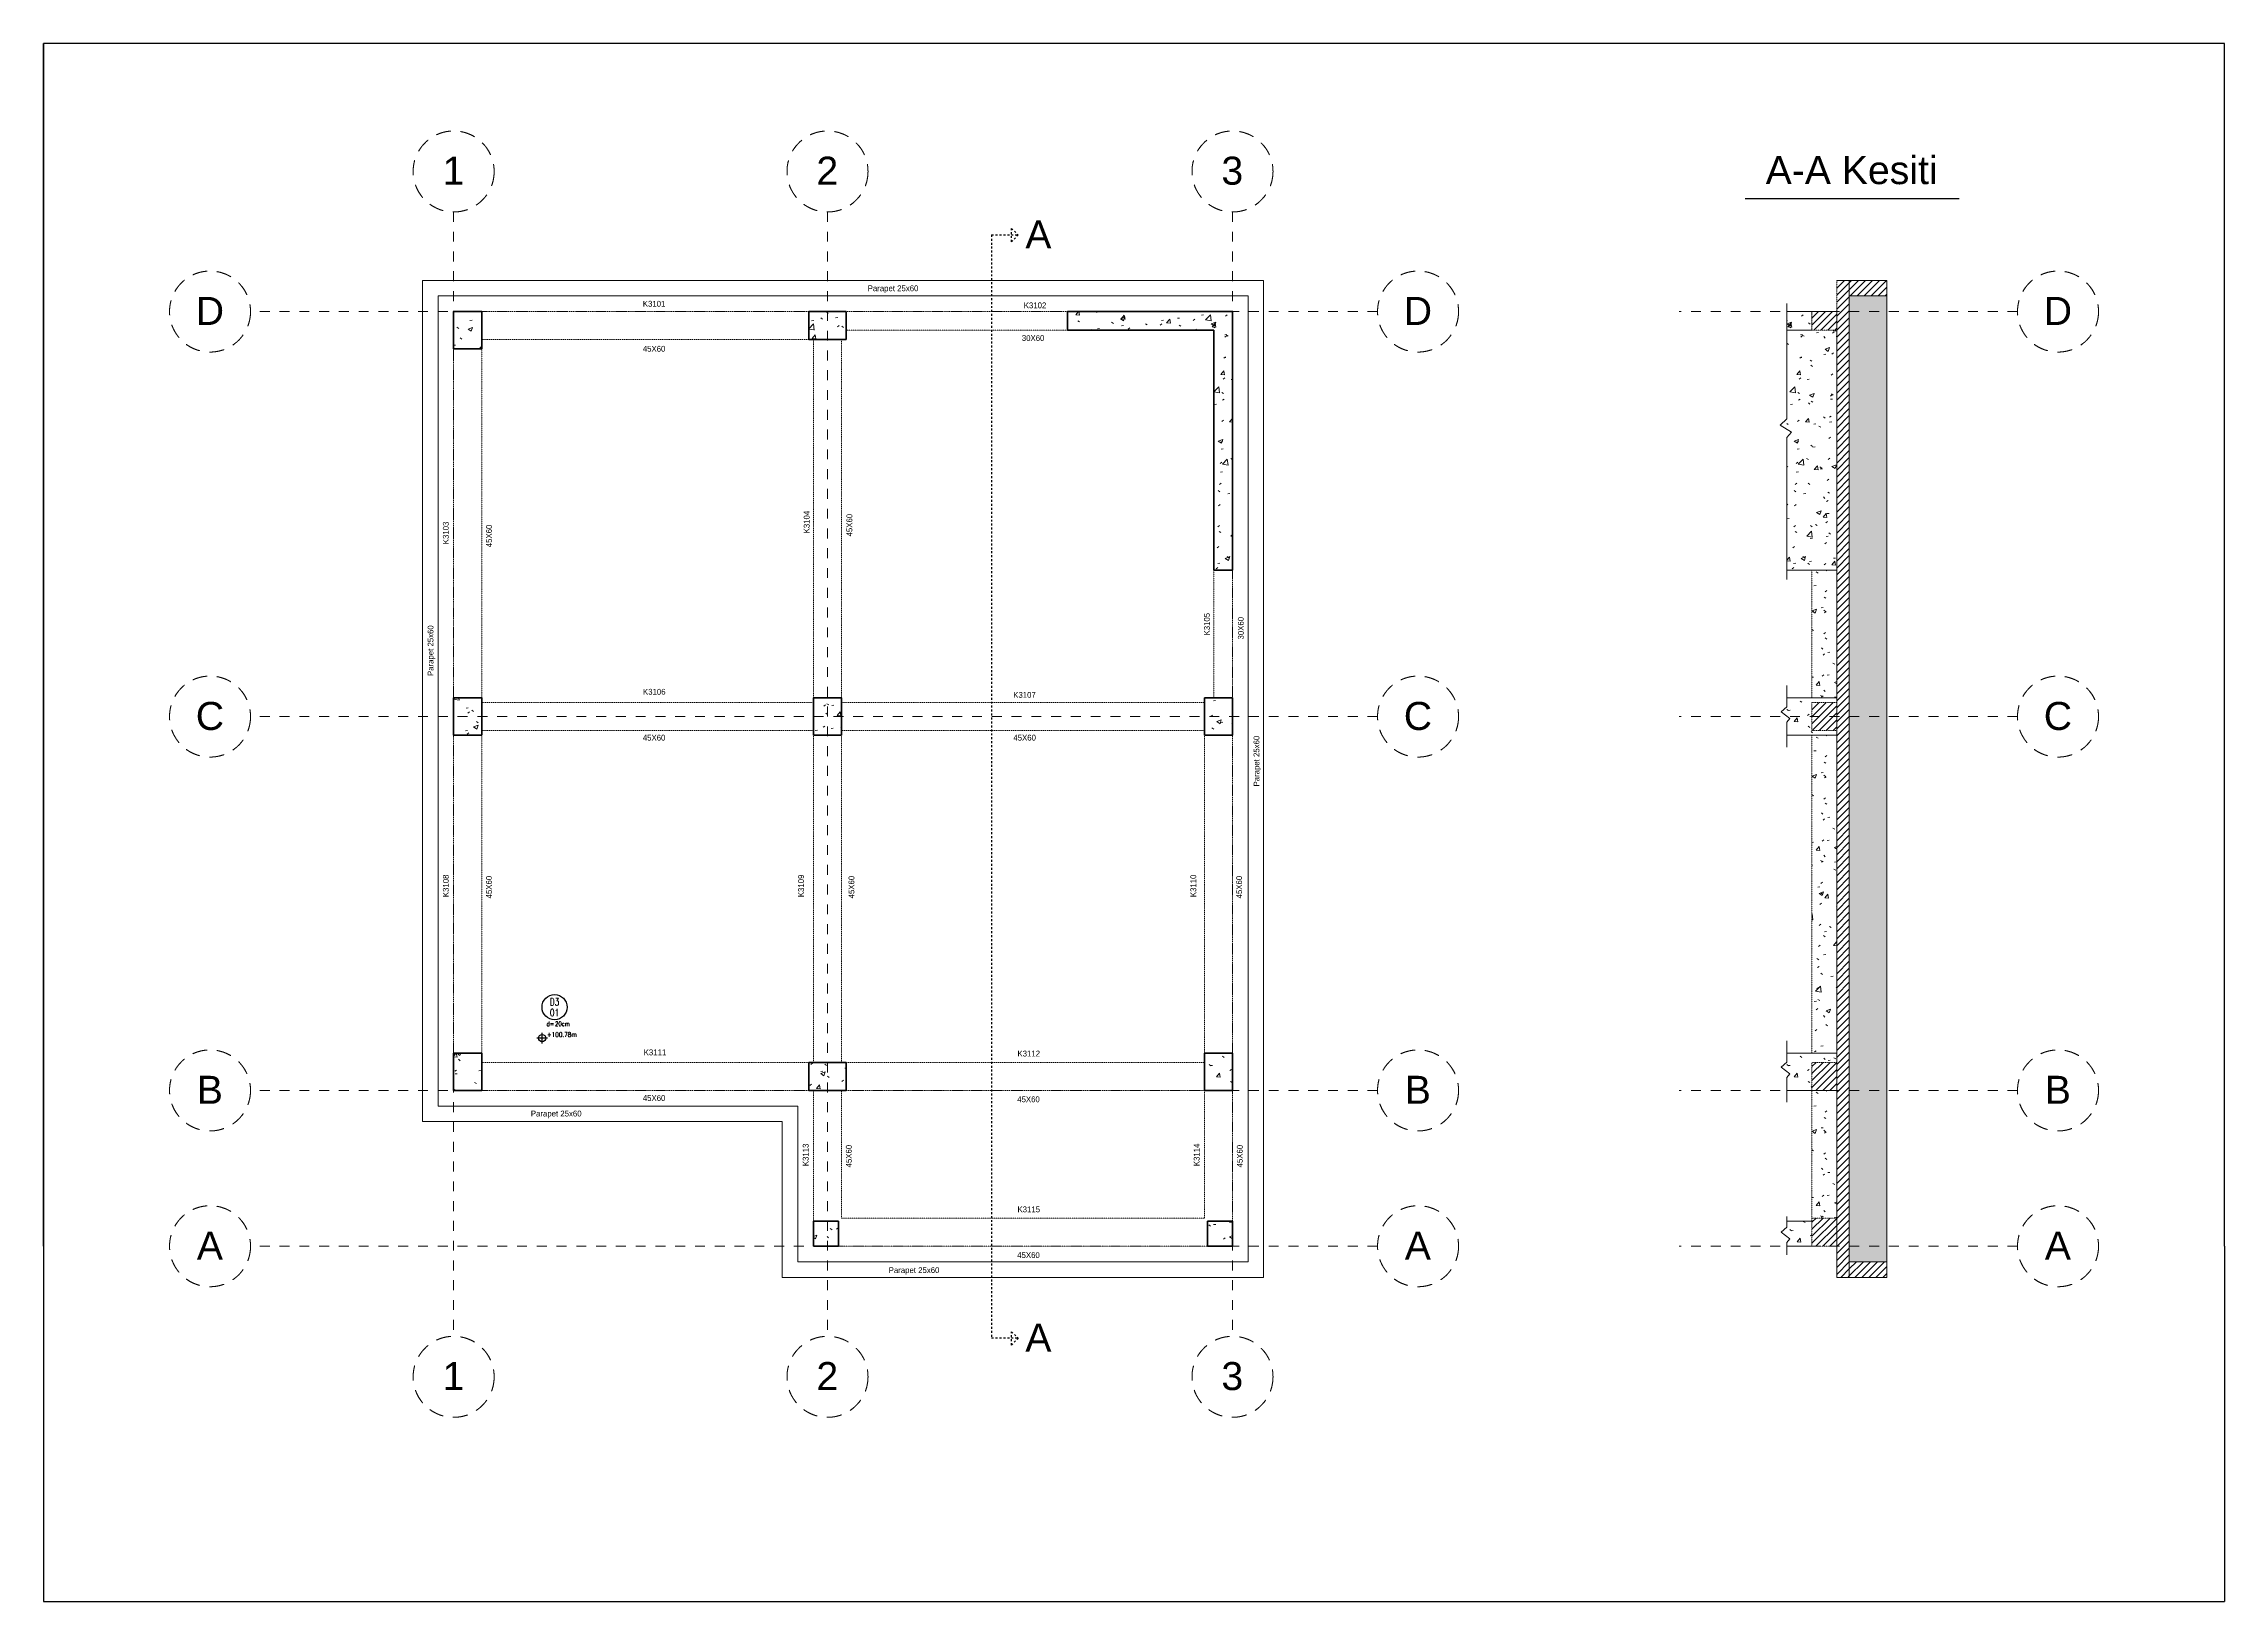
# Model space of a CAD drawing. Header units: millimetres. Extents: x -100143 to 4857, y -11822 to 13178.
# Drawn here: x -30143 to 4857, y -11822 to 13178 of the extents above; entities that cross this region are included whole.
import ezdxf
from ezdxf.enums import TextEntityAlignment as Align

# ---------------------------------------------------------------- set-up
doc = ezdxf.new("R2010")
doc.units = ezdxf.units.MM
doc.linetypes.add('Dash', pattern=[6.35, 3.175, -3.175])
doc.linetypes.add('Overhead', pattern=[3.96875, 2.38125, -1.5875])
for name, color, linetype, lineweight in [('A-FLOR', 30, 'Continuous', 9), ('A-FLOR-PATT', 8, 'Continuous', 9), ('A-WALL', 113, 'Continuous', 18), ('A-WALL-PATT', 111, 'Continuous', 35), ('S-BEAM-HDLN', 1, 'Dash', 9), ('S-COLS', 52, 'Continuous', 9), ('S-ER-DOSEME-NO', 3, 'Continuous', 30), ('S-ER-KOT-ISARETI-PLAN', 3, 'Continuous', 30), ('S-GRID', 1, 'Overhead', 9), ('S-GRID-IDEN', 1, 'Overhead', 0)]:
    doc.layers.add(name, color=color, linetype=linetype, lineweight=lineweight)
doc.styles.add('Arial', font='arial.ttf', dxfattribs={"height": 450})
doc.styles.add('S-ER-DOSEME-KALINLIGI', font='simplxtw-erd.shx', dxfattribs={"width": 0.75})
doc.styles.add('S-ER-DOSEME-NO', font='simplxtw-erd.shx', dxfattribs={"width": 0.75})
doc.styles.add('S-ER-DOSEME-TIPI', font='simplxtw-erd.shx', dxfattribs={"width": 0.75})
doc.styles.add('S-ER-KOT-ISARETI-PLAN', font='simplxtw-erd.shx', dxfattribs={"width": 0.75})
pattern_1 = [(50, (-8382.95, 99.7), (728.737, -63.756), [76.2, -838.2]), (355, (-8382.95, 99.7), (-140.972, 764.228), [60.96, -670.56]), (100.451, (-8322.2, 94.4), (587.77, 700.467), [64.76, -712.36]), (46.184, (-8382.95, 302.9), (1084.316, -168.17), [114.3, -1257.3]), (96.636, (-8292.6, 288.9), (949.61, 989.71), [97.14, -1068.54]), (351.184, (-8383, 302.9), (949.62, 989.7), [91.44, -1005.84]), (21, (-8281.35, 252.1), (606.458, -409.06), [76.2, -838.2]), (326, (-8281.35, 252.1), (247.208, 736.753), [60.96, -670.56]), (71.451, (-8230.8, 218), (853.668, 327.685), [64.76, -712.36]), (37.5, (-8382.95, 99.7), (12.3547, 338.22), [33.528, -628.904, 33.528, -647.192, -673.1]), (37.5, (-8382.95, 99.7), (12.3547, 338.22), [-1343.152, 33.528, -639.572]), (7.5, (-8382.95, 99.7), (267.279, 400.722), [33.528, -354.584, 33.528, -613.664, -256.54]), (7.5, (-8382.95, 99.7), (267.279, 400.722), [-1035.304, 33.528, -223.012]), (327.5, (-8609.52, 99.7), (542.3633, -22.9153), [33.528, -220.472, 33.528, -758.952, -1051.56]), (327.5, (-8609.52, 99.7), (542.3633, -22.9153), [-1046.48, 33.528, -1018.032]), (317.5, (-8711.1, 99.7), (592.517, 101.707), [33.528, -296.672, 33.528, -492.76, -746.76]), (317.5, (-8711.1, 99.7), (592.517, 101.707), [-856.488, 33.528, -713.232])]
pattern_2 = [(50, (-8382.95, 99.7), (728.737, -63.756), [76.2, -838.2]), (355, (-8382.95, 99.7), (-140.97, 764.23), [60.96, -670.56]), (100.451, (-8322.2, 94.4), (587.77, 700.467), [64.76, -712.36]), (46.184, (-8382.95, 302.9), (1084.32, -168.17), [114.3, -1257.3]), (96.636, (-8292.6, 288.9), (949.61, 989.71), [97.14, -1068.54]), (351.184, (-8383, 302.9), (949.62, 989.7), [91.44, -1005.84]), (21, (-8281.35, 252.1), (606.458, -409.06), [76.2, -838.2]), (326, (-8281.35, 252.1), (247.21, 736.753), [60.96, -670.56]), (71.451, (-8230.8, 218), (853.67, 327.685), [64.76, -712.36]), (37.5, (-8382.95, 99.7), (12.355, 338.22), [33.528, -628.904, 33.528, -647.192, -673.1]), (37.5, (-8382.95, 99.7), (12.355, 338.22), [-1343.152, 33.528, -639.572]), (7.5, (-8382.95, 99.7), (267.279, 400.722), [33.528, -354.584, 33.528, -613.664, -256.54]), (7.5, (-8382.95, 99.7), (267.279, 400.722), [-1035.304, 33.528, -223.012]), (327.5, (-8609.52, 99.7), (542.363, -22.915), [33.528, -220.472, 33.528, -758.952, -1051.56]), (327.5, (-8609.52, 99.7), (542.363, -22.915), [-1046.48, 33.528, -1018.032]), (317.5, (-8711.1, 99.7), (592.517, 101.707), [33.528, -296.672, 33.528, -492.76, -746.76]), (317.5, (-8711.1, 99.7), (592.517, 101.707), [-856.49, 33.53, -713.23])]
pattern_3 = [(45, (-1558.95, 8752.71), (-56.1266, 56.1266), [])]
pattern_4 = [(45, (-8382.95, 99.71), (-56.1266, 56.1266), [])]

# ---------------------------------------------------------------- blocks, each defined once
blk = doc.blocks.new('Grid - M_Grid Head - Circle-11575-Çatı Katı')
at = {"layer": 'S-GRID-IDEN'}
blk.add_circle((0, 0), 6.5, dxfattribs=at)
blk = doc.blocks.new('S-ER-DOSEME-NO')
at = {"layer": 'Defpoints'}
blk.add_point((0, 0), dxfattribs=at)
at = {"layer": 'S-ER-DOSEME-NO', "color": 3, "lineweight": 30}
blk.add_circle((17, -17), 7, dxfattribs=at)
at = {"layer": 'S-ER-DOSEME-NO', "color": 3, "lineweight": 30, "style": 'S-ER-DOSEME-KALINLIGI', "width": 0.75}
blk.add_text('d=', height=2.5, dxfattribs=at).set_placement((16.75, -25), align=Align.TOP_RIGHT)
at = {"layer": 'S-ER-DOSEME-NO', "width": 0.75}
for tag, style, p in [('DOSEMETIPI', 'S-ER-DOSEME-TIPI', (17, -14)), ('DOSEMENO', 'S-ER-DOSEME-NO', (17, -20))]:
    blk.add_attdef(tag, text='', height=4, dxfattribs=dict(at, style=style)).set_placement(p, align=Align.MIDDLE_CENTER)
at = {"layer": 'S-ER-DOSEME-NO', "color": 3, "lineweight": 30, "style": 'S-ER-DOSEME-KALINLIGI', "width": 0.75}
blk.add_attdef('DOSEMEKALINLIGI', text='', height=2.5, dxfattribs=at).set_placement((17.25, -25), align=Align.TOP_LEFT)
blk = doc.blocks.new('S-ER-KOT-ISARETI-PLAN')
at = {"layer": 'S-ER-KOT-ISARETI-PLAN'}
for p, q in [((2.25, 0), (-2.25, 0)), ((0, -2.25), (0, 2.25))]:
    blk.add_line(p, q, dxfattribs=at)
blk.add_circle((0, 0), 1.5, dxfattribs=at)
at = {"layer": 'S-ER-KOT-ISARETI-PLAN', "style": 'S-ER-KOT-ISARETI-PLAN', "width": 0.75}
blk.add_attdef('PLANKOT', (2, 0.5), '', height=2, dxfattribs=at)
blk = doc.blocks.new('Grid - M_Grid Head - Circle-11575-1_ Kat')
at = {"layer": 'S-GRID-IDEN'}
blk.add_circle((0, 0), 6.5, dxfattribs=at)

msp = doc.modelspace()

# ---------------------------------------------------------------- hatches: boundary and pattern name
at = {"layer": 'A-FLOR'}
h = msp.add_hatch(dxfattribs=at)
h.set_pattern_fill('ANSI31', color=256, scale=25, style=0)
h.set_pattern_definition(pattern_4)
h.paths.add_polyline_path([(-1163, -6622), (-1163, 9378), (-1363, 9378), (-1363, -6622)])
at = {"layer": 'A-FLOR-PATT', "ltscale": 25}
h = msp.add_hatch(dxfattribs=at)
h.set_pattern_fill('ANSI31', color=256, scale=25)
h.set_pattern_definition(pattern_4)
h.paths.add_polyline_path([(-1163, 9378), (-1163, 9128), (-563, 9128), (-563, 9378)])
at = {"layer": 'A-FLOR-PATT'}
h = msp.add_hatch(dxfattribs=at)
h.set_pattern_fill('FP_2', color=256, style=0, pattern_type=2)
h.set_pattern_definition([(50, (2488.05, 12249.7), (728.737, -63.756), [76.2, -838.2]), (355, (2488.05, 12249.7), (-140.972, 764.228), [60.96, -670.56]), (100.451, (2548.8, 12244.4), (587.77, 700.467), [64.76, -712.36]), (46.184, (2488.05, 12452.9), (1084.316, -168.17), [114.3, -1257.3]), (96.636, (2578.4, 12438.9), (949.61, 989.71), [97.14, -1068.54]), (351.184, (2488, 12452.9), (949.62, 989.7), [91.44, -1005.84]), (21, (2589.65, 12402.1), (606.458, -409.06), [76.2, -838.2]), (326, (2589.65, 12402.1), (247.208, 736.753), [60.96, -670.56]), (71.451, (2640.2, 12368), (853.668, 327.685), [64.76, -712.36]), (37.5, (2488.05, 12249.7), (12.3547, 338.22), [33.528, -628.904, 33.528, -647.192, -673.1]), (37.5, (2488.05, 12249.7), (12.3547, 338.22), [-1343.152, 33.528, -639.572]), (7.5, (2488.05, 12249.7), (267.279, 400.722), [33.528, -354.584, 33.528, -613.664, -256.54]), (7.5, (2488.05, 12249.7), (267.279, 400.722), [-1035.304, 33.528, -223.012]), (327.5, (2261.48, 12249.7), (542.3633, -22.9153), [33.528, -220.472, 33.528, -758.952, -1051.56]), (327.5, (2261.48, 12249.7), (542.3633, -22.9153), [-1046.48, 33.528, -1018.032]), (317.5, (2159.9, 12249.7), (592.517, 101.707), [33.528, -296.672, 33.528, -492.76, -746.76]), (317.5, (2159.9, 12249.7), (592.517, 101.707), [-856.488, 33.528, -713.232])])
h.paths.add_polyline_path([(-563, -6372), (-563, 9128), (-1163, 9128), (-1163, -6372)])
h = msp.add_hatch(dxfattribs=at)
h.set_pattern_fill('ANSI31', color=256, scale=25)
h.set_pattern_definition(pattern_4)
h.paths.add_polyline_path([(-563, -6622), (-563, -6372), (-1163, -6372), (-1163, -6622)])
at = {"layer": 'A-WALL-PATT', "lineweight": 9}
h = msp.add_hatch(dxfattribs=at)
h.set_pattern_fill('FP_2', color=256, style=0, pattern_type=2)
h.set_pattern_definition(pattern_2)
h.paths.add_polyline_path([(-13712, 8578), (-11062, 8578), (-11062, 8878), (-13712, 8878)], flags=0)
h = msp.add_hatch(dxfattribs=at)
h.set_pattern_fill('FP_2', color=256, style=0, pattern_type=2)
h.set_pattern_definition([(50, (860.1, 99.7), (728.737, -63.756), [76.2, -838.2]), (355, (860.1, 99.7), (-140.97, 764.23), [60.96, -670.56]), (100.451, (920.8, 94.4), (587.77, 700.467), [64.76, -712.36]), (46.184, (860.1, 302.9), (1084.32, -168.17), [114.3, -1257.3]), (96.636, (950.5, 288.9), (949.61, 989.71), [97.14, -1068.54]), (351.184, (860.1, 302.9), (949.62, 989.7), [91.44, -1005.84]), (21, (961.7, 252.1), (606.458, -409.06), [76.2, -838.2]), (326, (961.7, 252.1), (247.21, 736.75), [60.96, -670.56]), (71.451, (1012.2, 218), (853.67, 327.685), [64.76, -712.36]), (37.5, (860.1, 99.7), (12.355, 338.22), [33.528, -628.904, 33.528, -647.192, -673.1]), (37.5, (860.1, 99.7), (12.355, 338.22), [-1343.152, 33.528, -639.572]), (7.5, (860.1, 99.7), (267.279, 400.722), [33.528, -354.584, 33.528, -613.664, -256.54]), (7.5, (860.1, 99.7), (267.279, 400.722), [-1035.304, 33.528, -223.012]), (327.5, (633.53, 99.7), (542.363, -22.915), [33.528, -220.472, 33.528, -758.952, -1051.56]), (327.5, (633.53, 99.7), (542.363, -22.915), [-1046.48, 33.528, -1018.032]), (317.5, (531.93, 99.7), (592.517, 101.707), [33.528, -296.672, 33.528, -492.76, -746.76]), (317.5, (531.93, 99.7), (592.517, 101.707), [-856.49, 33.53, -713.23])])
h.paths.add_polyline_path([(-2119, 4728), (-1363, 4728), (-1363, 8578), (-1763, 8578), (-1763, 8878), (-2163, 8878), (-2163, 4728)])
h = msp.add_hatch(dxfattribs=at)
h.set_pattern_fill('FP_2', color=256, style=0, pattern_type=2)
h.set_pattern_definition(pattern_2)
h.paths.add_polyline_path([(-11362, 4728), (-11062, 4728), (-11062, 8578), (-11362, 8578), (-11362, 6982)], flags=0)
at = {"layer": 'S-BEAM-HDLN'}
h = msp.add_hatch(dxfattribs=at)
h.set_pattern_fill('ANSI31', color=256, scale=25)
h.set_pattern_definition(pattern_3)
h.paths.add_polyline_path([(-1363, 8578), (-1363, 8878), (-1763, 8878), (-1763, 8578)])
h = msp.add_hatch(dxfattribs=at)
h.set_pattern_fill('FP_2', color=256, style=0, pattern_type=2)
h.set_pattern_definition([(50, (1688.05, 7849.7), (728.737, -63.756), [76.2, -838.2]), (355, (1688.05, 7849.7), (-140.97, 764.23), [60.96, -670.56]), (100.451, (1748.8, 7844.4), (587.77, 700.47), [64.76, -712.36]), (46.184, (1688.05, 8052.9), (1084.32, -168.17), [114.3, -1257.3]), (96.636, (1778.4, 8038.9), (949.61, 989.71), [97.14, -1068.54]), (351.184, (1688, 8052.9), (949.62, 989.7), [91.44, -1005.84]), (21, (1789.65, 8002.1), (606.46, -409.06), [76.2, -838.2]), (326, (1789.65, 8002.1), (247.21, 736.75), [60.96, -670.56]), (71.451, (1840.2, 7968), (853.67, 327.685), [64.76, -712.36]), (37.5, (1688.05, 7849.7), (12.355, 338.22), [33.528, -628.904, 33.528, -647.192, -673.1]), (37.5, (1688.05, 7849.7), (12.355, 338.22), [-1343.15, 33.53, -639.57]), (7.5, (1688.05, 7849.7), (267.279, 400.722), [33.528, -354.584, 33.528, -613.664, -256.54]), (7.5, (1688.05, 7849.7), (267.279, 400.722), [-1035.304, 33.53, -223.01]), (327.5, (1461.48, 7849.7), (542.363, -22.915), [33.528, -220.472, 33.528, -758.952, -1051.56]), (327.5, (1461.48, 7849.7), (542.363, -22.915), [-1046.48, 33.53, -1018.03]), (317.5, (1359.9, 7849.7), (592.517, 101.707), [33.528, -296.672, 33.528, -492.76, -746.76]), (317.5, (1359.9, 7849.7), (592.517, 101.707), [-856.49, 33.53, -713.23])])
h.paths.add_polyline_path([(-1363, 2678), (-1363, 4728), (-1763, 4728), (-1763, 2678)])
h = msp.add_hatch(dxfattribs=at)
h.set_pattern_fill('ANSI31', color=256, scale=25)
h.set_pattern_definition(pattern_3)
h.paths.add_polyline_path([(-1363, 2378), (-1363, 2603), (-1763, 2603), (-1763, 2378)])
h.paths.add_polyline_path([(-1763, 2378), (-1763, 2153), (-1363, 2153), (-1363, 2378)])
h = msp.add_hatch(dxfattribs=at)
h.set_pattern_fill('FP_2', color=256, style=0, pattern_type=2)
h.set_pattern_definition([(50, (1688.05, 5199.7), (728.737, -63.756), [76.2, -838.2]), (355, (1688.05, 5199.7), (-140.97, 764.23), [60.96, -670.56]), (100.451, (1748.8, 5194.4), (587.77, 700.467), [64.76, -712.36]), (46.184, (1688.05, 5402.9), (1084.32, -168.17), [114.3, -1257.3]), (96.636, (1778.4, 5388.9), (949.61, 989.71), [97.14, -1068.54]), (351.184, (1688, 5402.9), (949.62, 989.7), [91.44, -1005.84]), (21, (1789.65, 5352.1), (606.458, -409.06), [76.2, -838.2]), (326, (1789.65, 5352.1), (247.21, 736.75), [60.96, -670.56]), (71.451, (1840.2, 5318), (853.67, 327.685), [64.76, -712.36]), (37.5, (1688.05, 5199.7), (12.355, 338.22), [33.528, -628.904, 33.528, -647.192, -673.1]), (37.5, (1688.05, 5199.7), (12.355, 338.22), [-1343.152, 33.528, -639.572]), (7.5, (1688.05, 5199.7), (267.279, 400.722), [33.528, -354.584, 33.528, -613.664, -256.54]), (7.5, (1688.05, 5199.7), (267.279, 400.722), [-1035.304, 33.528, -223.012]), (327.5, (1461.48, 5199.7), (542.363, -22.915), [33.528, -220.472, 33.528, -758.952, -1051.56]), (327.5, (1461.48, 5199.7), (542.363, -22.915), [-1046.48, 33.528, -1018.032]), (317.5, (1359.9, 5199.7), (592.517, 101.707), [33.528, -296.672, 33.528, -492.76, -746.76]), (317.5, (1359.9, 5199.7), (592.517, 101.707), [-856.49, 33.53, -713.23])])
h.paths.add_polyline_path([(-1363, -3022), (-1363, 2078), (-1763, 2078), (-1763, -3022)])
h = msp.add_hatch(dxfattribs=at)
h.set_pattern_fill('ANSI31', color=256, scale=25)
h.set_pattern_definition(pattern_3)
h.paths.add_polyline_path([(-1363, -3172), (-1763, -3172), (-1763, -3622), (-1363, -3622)])
h = msp.add_hatch(dxfattribs=at)
h.set_pattern_fill('FP_2', color=256, style=0, pattern_type=2)
h.set_pattern_definition([(50, (1688.05, -500.3), (728.737, -63.756), [76.2, -838.2]), (355, (1688.05, -500.3), (-140.97, 764.23), [60.96, -670.56]), (100.451, (1748.8, -505.6), (587.77, 700.47), [64.76, -712.36]), (46.184, (1688.05, -297.1), (1084.32, -168.17), [114.3, -1257.3]), (96.636, (1778.4, -311.1), (949.61, 989.71), [97.14, -1068.54]), (351.184, (1688, -297.1), (949.62, 989.7), [91.44, -1005.84]), (21, (1789.65, -347.9), (606.46, -409.06), [76.2, -838.2]), (326, (1789.65, -347.9), (247.21, 736.75), [60.96, -670.56]), (71.451, (1840.2, -382), (853.67, 327.685), [64.76, -712.36]), (37.5, (1688.05, -500.3), (12.355, 338.22), [33.528, -628.904, 33.528, -647.192, -673.1]), (37.5, (1688.05, -500.3), (12.355, 338.22), [-1343.15, 33.53, -639.57]), (7.5, (1688.05, -500.3), (267.279, 400.722), [33.528, -354.584, 33.528, -613.664, -256.54]), (7.5, (1688.05, -500.3), (267.279, 400.722), [-1035.304, 33.53, -223.01]), (327.5, (1461.48, -500.3), (542.363, -22.915), [33.528, -220.472, 33.528, -758.952, -1051.56]), (327.5, (1461.48, -500.3), (542.363, -22.915), [-1046.48, 33.53, -1018.03]), (317.5, (1359.9, -500.3), (592.517, 101.707), [33.528, -296.672, 33.528, -492.76, -746.76]), (317.5, (1359.9, -500.3), (592.517, 101.707), [-856.49, 33.53, -713.23])])
h.paths.add_polyline_path([(-1363, -5672), (-1363, -3622), (-1763, -3622), (-1763, -5672)])
h = msp.add_hatch(dxfattribs=at)
h.set_pattern_fill('ANSI31', color=256, scale=25)
h.set_pattern_definition([(45, (-1558.95, 6252.71), (-56.1266, 56.1266), [])])
h.paths.add_polyline_path([(-1363, -5672), (-1763, -5672), (-1763, -6122), (-1363, -6122)])
at = {"layer": 'S-COLS'}
h = msp.add_hatch(dxfattribs=at)
h.set_pattern_fill('FP_2', color=256, style=0, pattern_type=2)
h.set_pattern_definition(pattern_1)
h.paths.add_polyline_path([(-23112, 8278), (-23112, 8878), (-23562, 8878), (-23562, 8278)], flags=0)
h = msp.add_hatch(dxfattribs=at)
h.set_pattern_fill('FP_2', color=256, style=0, pattern_type=2)
h.set_pattern_definition(pattern_1)
h.paths.add_polyline_path([(-17262, 8428), (-17262, 8878), (-17862, 8878), (-17862, 8428)], flags=0)
h = msp.add_hatch(dxfattribs=at)
h.set_pattern_fill('FP_2', color=256, style=0, pattern_type=2)
h.set_pattern_definition(pattern_1)
h.paths.add_polyline_path([(-23112, 2078), (-23112, 2678), (-23562, 2678), (-23562, 2078)], flags=0)
h = msp.add_hatch(dxfattribs=at)
h.set_pattern_fill('FP_2', color=256, style=0, pattern_type=2)
h.set_pattern_definition(pattern_1)
h.paths.add_polyline_path([(-17337, 2078), (-17337, 2678), (-17787, 2678), (-17787, 2078)], flags=0)
h = msp.add_hatch(dxfattribs=at)
h.set_pattern_fill('FP_2', color=256, style=0, pattern_type=2)
h.set_pattern_definition(pattern_1)
h.paths.add_polyline_path([(-11062, 2078), (-11062, 2678), (-11512, 2678), (-11512, 2078)], flags=0)
h = msp.add_hatch(dxfattribs=at)
h.set_pattern_fill('FP_2', color=256, style=0, pattern_type=2)
h.set_pattern_definition([(50, (888.05, 5799.7), (728.74, -63.756), [76.2, -838.2]), (355, (888.05, 5799.7), (-140.97, 764.23), [60.96, -670.56]), (100.451, (948.8, 5794.4), (587.77, 700.47), [64.76, -712.36]), (46.184, (888.05, 6002.9), (1084.32, -168.17), [114.3, -1257.3]), (96.636, (978.4, 5988.9), (949.6, 989.7), [97.14, -1068.54]), (351.184, (888, 6002.9), (949.62, 989.7), [91.44, -1005.84]), (21, (989.65, 5952.1), (606.46, -409.06), [76.2, -838.2]), (326, (989.65, 5952.1), (247.21, 736.75), [60.96, -670.56]), (71.451, (1040.2, 5918), (853.67, 327.69), [64.76, -712.36]), (37.5, (888.05, 5799.7), (12.355, 338.22), [33.528, -628.904, 33.528, -647.192, -673.1]), (37.5, (888.05, 5799.7), (12.355, 338.22), [-1343.15, 33.53, -639.57]), (7.5, (888.05, 5799.7), (267.28, 400.722), [33.528, -354.584, 33.528, -613.664, -256.54]), (7.5, (888.05, 5799.7), (267.28, 400.722), [-1035.304, 33.53, -223.01]), (327.5, (661.48, 5799.7), (542.363, -22.915), [33.528, -220.472, 33.528, -758.952, -1051.56]), (327.5, (661.48, 5799.7), (542.363, -22.915), [-1046.48, 33.53, -1018.03]), (317.5, (559.9, 5799.7), (592.517, 101.707), [33.53, -296.67, 33.53, -492.76, -746.76]), (317.5, (559.9, 5799.7), (592.517, 101.707), [-856.49, 33.53, -713.23])])
h.paths.add_polyline_path([(-1363, 2078), (-1363, 2153), (-1763, 2153), (-1763, 2603), (-1363, 2603), (-1363, 2678), (-2163, 2678), (-2163, 2078)])
h = msp.add_hatch(dxfattribs=at)
h.set_pattern_fill('FP_2', color=256, style=0, pattern_type=2)
h.set_pattern_definition(pattern_1)
h.paths.add_polyline_path([(-23112, -3622), (-23112, -3022), (-23562, -3022), (-23562, -3622)], flags=0)
h = msp.add_hatch(dxfattribs=at)
h.set_pattern_fill('FP_2', color=256, style=0, pattern_type=2)
h.set_pattern_definition(pattern_1)
h.paths.add_polyline_path([(-11062, -3622), (-11062, -3022), (-11512, -3022), (-11512, -3622)], flags=0)
h = msp.add_hatch(dxfattribs=at)
h.set_pattern_fill('FP_2', color=256, style=0, pattern_type=2)
h.set_pattern_definition([(50, (888.05, 99.7), (728.74, -63.756), [76.2, -838.2]), (355, (888.05, 99.7), (-140.97, 764.23), [60.96, -670.56]), (100.451, (948.8, 94.4), (587.77, 700.47), [64.76, -712.36]), (46.184, (888.05, 302.9), (1084.32, -168.17), [114.3, -1257.3]), (96.636, (978.4, 288.9), (949.6, 989.7), [97.14, -1068.54]), (351.184, (888, 302.9), (949.62, 989.7), [91.44, -1005.84]), (21, (989.65, 252.1), (606.46, -409.06), [76.2, -838.2]), (326, (989.65, 252.1), (247.21, 736.75), [60.96, -670.56]), (71.451, (1040.2, 218), (853.67, 327.69), [64.76, -712.36]), (37.5, (888.05, 99.7), (12.355, 338.22), [33.528, -628.904, 33.528, -647.192, -673.1]), (37.5, (888.05, 99.7), (12.355, 338.22), [-1343.15, 33.53, -639.57]), (7.5, (888.05, 99.7), (267.28, 400.722), [33.528, -354.584, 33.528, -613.664, -256.54]), (7.5, (888.05, 99.7), (267.28, 400.722), [-1035.304, 33.53, -223.01]), (327.5, (661.48, 99.7), (542.363, -22.915), [33.528, -220.472, 33.528, -758.952, -1051.56]), (327.5, (661.48, 99.7), (542.363, -22.915), [-1046.48, 33.53, -1018.03]), (317.5, (559.9, 99.7), (592.517, 101.707), [33.53, -296.67, 33.53, -492.76, -746.76]), (317.5, (559.9, 99.7), (592.517, 101.707), [-856.49, 33.53, -713.23])])
h.paths.add_polyline_path([(-1763, -3622), (-1763, -3172), (-1363, -3172), (-1363, -3022), (-2163, -3022), (-2163, -3622)])
h = msp.add_hatch(dxfattribs=at)
h.set_pattern_fill('FP_2', color=256, style=0, pattern_type=2)
h.set_pattern_definition(pattern_1)
h.paths.add_polyline_path([(-17262, -3622), (-17262, -3172), (-17862, -3172), (-17862, -3622)], flags=0)
h = msp.add_hatch(dxfattribs=at)
h.set_pattern_fill('FP_2', color=256, style=0, pattern_type=2)
h.set_pattern_definition(pattern_1)
h.paths.add_polyline_path([(-17337, -6122), (-17337, -5672), (-17787, -5672), (-17787, -6122)], flags=0)
h = msp.add_hatch(dxfattribs=at)
h.set_pattern_fill('FP_2', color=256, style=0, pattern_type=2)
h.set_pattern_definition(pattern_1)
h.paths.add_polyline_path([(-11062, -6122), (-11062, -5672), (-11512, -5672), (-11512, -6122)], flags=0)
h = msp.add_hatch(dxfattribs=at)
h.set_pattern_fill('FP_2', color=256, style=0, pattern_type=2)
h.set_pattern_definition([(50, (938.05, -2550.3), (728.74, -63.756), [76.2, -838.2]), (355, (938.05, -2550.3), (-140.97, 764.23), [60.96, -670.56]), (100.451, (998.8, -2555.6), (587.77, 700.47), [64.76, -712.36]), (46.184, (938.05, -2347.1), (1084.32, -168.17), [114.3, -1257.3]), (96.636, (1028.4, -2361.1), (949.6, 989.7), [97.14, -1068.54]), (351.184, (938, -2347.1), (949.62, 989.7), [91.44, -1005.84]), (21, (1039.65, -2397.9), (606.46, -409.06), [76.2, -838.2]), (326, (1039.65, -2397.9), (247.21, 736.75), [60.96, -670.56]), (71.451, (1090.2, -2432), (853.67, 327.69), [64.76, -712.36]), (37.5, (938.05, -2550.3), (12.355, 338.22), [33.528, -628.904, 33.528, -647.192, -673.1]), (37.5, (938.05, -2550.3), (12.355, 338.22), [-1343.15, 33.53, -639.57]), (7.5, (938.05, -2550.3), (267.28, 400.722), [33.528, -354.584, 33.528, -613.664, -256.54]), (7.5, (938.05, -2550.3), (267.28, 400.722), [-1035.304, 33.53, -223.01]), (327.5, (711.48, -2550.3), (542.363, -22.915), [33.528, -220.472, 33.528, -758.952, -1051.56]), (327.5, (711.48, -2550.3), (542.363, -22.915), [-1046.48, 33.53, -1018.03]), (317.5, (609.9, -2550.3), (592.517, 101.707), [33.53, -296.67, 33.53, -492.76, -746.76]), (317.5, (609.9, -2550.3), (592.517, 101.707), [-856.49, 33.53, -713.23])])
h.paths.add_polyline_path([(-1763, -6122), (-1763, -5721), (-2163, -5723), (-2163, -6123)])

# ---------------------------------------------------------------- linework, layer by layer
at = {"ltscale": 50}
for p, q in [((-30143, -6122), (-30143, 13178)), ((-30143, -6122), (-30143, 13178)), ((-30143, 13178), (-30143, -11822)), ((4857, 13178), (-30143, 13178)), ((-30143, 13178), (-30143, -11822)), ((4857, -6122), (4857, 13178)), ((-30143, -6122), (-30143, -11822)), ((-30143, -6122), (-30143, -11822)), ((4857, -6122), (4857, -11822)), ((-30143, -11822), (4857, -11822))]:
    msp.add_line(p, q, dxfattribs=at)
msp.add_line((-2834, 10694), (602, 10694))
at = {"linetype": 'Dash', "ltscale": 10}
for p, q in [((-14609, 9995), (-14609, 10210)), ((-14609, 10210), (-14504, 10110)), ((-14929, 10110), (-14929, -7594)), ((-14929, 10110), (-14504, 10110)), ((-14504, 10110), (-14609, 9995)), ((-14929, -7594), (-14504, -7594)), ((-14609, -7709), (-14609, -7494)), ((-14609, -7494), (-14504, -7594)), ((-14504, -7594), (-14609, -7709))]:
    msp.add_line(p, q, dxfattribs=at)
at = {"layer": 'A-FLOR'}
for p, q in [((-10562, 9378), (-24062, 9378)), ((-24062, 9378), (-24062, -4122)), ((-10562, -6622), (-10562, 9378)), ((-1363, 9378), (-1163, 9378)), ((-1163, 9378), (-1163, -3622)), ((-1363, -3622), (-1363, 8878)), ((-1363, -6622), (-1363, -3622)), ((-1163, -3622), (-1163, -6622)), ((-24062, -4122), (-18287, -4122)), ((-18287, -4122), (-18287, -6622)), ((-18287, -6622), (-10562, -6622)), ((-1163, -6622), (-1363, -6622))]:
    msp.add_line(p, q, dxfattribs=at)
at = {"layer": 'A-FLOR-PATT', "ltscale": 15}
for p, q in [((-10812, 9128), (-23812, 9128)), ((-23812, 9128), (-23812, -3872)), ((-10812, 9128), (-10812, -6372)), ((-23812, -3872), (-18037, -3872)), ((-18037, -6372), (-18037, -3872)), ((-10812, -6372), (-18037, -6372))]:
    msp.add_line(p, q, dxfattribs=at)
at = {"layer": 'A-FLOR-PATT', "linetype": 'Continuous'}
for p, q in [((-1163, 9378), (-563, 9378)), ((-1163, 9128), (-563, 9128)), ((-563, 9378), (-563, -6622)), ((-1163, -6372), (-563, -6372)), ((-563, -6622), (-1163, -6622))]:
    msp.add_line(p, q, dxfattribs=at)
at = {"layer": 'A-WALL', "lineweight": 35}
for p, q in [((-11062, 8878), (-13712, 8878)), ((-13712, 8878), (-13712, 8578)), ((-11062, 4728), (-11062, 8878)), ((-13712, 8578), (-11362, 8578)), ((-11362, 8578), (-11362, 4728)), ((-11362, 4728), (-11062, 4728))]:
    msp.add_line(p, q, dxfattribs=at)
at = {"layer": 'A-WALL'}
for p, q in [((-2163, 9005), (-2163, 7158)), ((-1763, 8878), (-2163, 8878)), ((-1763, 8578), (-2163, 8578)), ((-2163, 7158), (-2274, 7055)), ((-2274, 7055), (-2090, 6941)), ((-2090, 6941), (-2163, 6856)), ((-2163, 6856), (-2163, 4576)), ((-1363, 4728), (-2163, 4728))]:
    msp.add_line(p, q, dxfattribs=at)
at = {"layer": 'S-BEAM-HDLN', "color": 30, "lineweight": 0}
msp.add_line((-1363, 8578), (-1363, 9378), dxfattribs=at)
at = {"layer": 'S-BEAM-HDLN'}
for p, q in [((-23562, 8878), (-17862, 8878)), ((-23562, 8278), (-23562, 8878)), ((-17862, 8878), (-11062, 8878)), ((-11062, 8878), (-11062, 2678)), ((-1763, 8578), (-1763, 8878)), ((-1763, 8878), (-1363, 8878)), ((-17787, 8428), (-23112, 8428)), ((-23112, 8428), (-23112, 2603)), ((-17787, 2603), (-17787, 8428)), ((-17337, 8428), (-17337, 2603)), ((-11362, 8578), (-17262, 8578)), ((-11362, 2678), (-11362, 8578)), ((-1763, 8578), (-1363, 8578)), ((-23562, 2678), (-23562, 8278)), ((-1763, 2678), (-1763, 4728)), ((-23562, -3622), (-23562, 2678)), ((-23112, 2603), (-17787, 2603)), ((-17337, 2603), (-11512, 2603)), ((-11062, 2678), (-11062, -3622)), ((-1363, 2603), (-1763, 2603)), ((-1763, 2603), (-1763, 2153)), ((-17787, 2153), (-23112, 2153)), ((-23112, 2153), (-23112, -3172)), ((-17787, -3172), (-17787, 2153)), ((-17337, 2153), (-17337, -3172)), ((-11512, 2153), (-17337, 2153)), ((-11512, -3172), (-11512, 2153)), ((-1763, 2153), (-1363, 2153)), ((-1763, 2078), (-1763, -3022)), ((-23112, -3172), (-17787, -3172)), ((-17337, -3172), (-11512, -3172)), ((-1363, -3172), (-1763, -3172)), ((-1763, -3172), (-1763, -3622)), ((-23112, -3622), (-23562, -3622)), ((-17787, -3622), (-23112, -3622)), ((-17787, -6122), (-17787, -3622)), ((-11512, -3622), (-17337, -3622)), ((-17337, -3622), (-17337, -5672)), ((-11512, -5672), (-11512, -3622)), ((-11062, -3622), (-11062, -6122)), ((-1763, -3622), (-1363, -3622)), ((-1763, -3622), (-1763, -5672)), ((-17337, -5672), (-11512, -5672)), ((-1363, -5672), (-1763, -5672)), ((-1763, -5672), (-1763, -6122)), ((-11062, -6122), (-17787, -6122)), ((-1763, -6122), (-1363, -6122))]:
    msp.add_line(p, q, dxfattribs=at)
at = {"layer": 'S-BEAM-HDLN', "color": 82, "lineweight": 0}
for p, q in [((-1363, 8878), (-1763, 8878)), ((-1763, 8878), (-1763, 8578)), ((-1763, 8578), (-1363, 8578))]:
    msp.add_line(p, q, dxfattribs=at)
at = {"layer": 'S-COLS', "lineweight": 35}
for p, q in [((-23562, 8878), (-23562, 8278)), ((-23112, 8878), (-23562, 8878)), ((-23112, 8278), (-23112, 8878)), ((-17262, 8878), (-17862, 8878)), ((-17862, 8878), (-17862, 8428)), ((-17262, 8428), (-17262, 8878)), ((-17862, 8428), (-17262, 8428)), ((-23562, 8278), (-23112, 8278)), ((-23562, 2678), (-23562, 2078)), ((-23112, 2678), (-23562, 2678)), ((-23112, 2078), (-23112, 2678)), ((-17787, 2678), (-17787, 2078)), ((-17337, 2678), (-17787, 2678)), ((-17337, 2078), (-17337, 2678)), ((-11512, 2678), (-11512, 2078)), ((-11062, 2678), (-11512, 2678)), ((-11062, 2078), (-11062, 2678)), ((-23562, 2078), (-23112, 2078)), ((-17787, 2078), (-17337, 2078)), ((-11512, 2078), (-11062, 2078)), ((-23562, -3022), (-23562, -3622)), ((-23112, -3022), (-23562, -3022)), ((-23112, -3622), (-23112, -3022)), ((-11512, -3022), (-11512, -3622)), ((-11062, -3022), (-11512, -3022)), ((-11062, -3622), (-11062, -3022)), ((-17262, -3172), (-17862, -3172)), ((-17862, -3172), (-17862, -3622)), ((-17262, -3622), (-17262, -3172)), ((-23562, -3622), (-23112, -3622)), ((-17862, -3622), (-17262, -3622)), ((-11512, -3622), (-11062, -3622)), ((-17387, -5722), (-17787, -5722)), ((-17787, -5722), (-17787, -6122)), ((-17387, -6122), (-17387, -5722)), ((-11462, -5722), (-11462, -6122)), ((-11062, -5722), (-11462, -5722)), ((-11062, -6122), (-11062, -5722)), ((-17787, -6122), (-17387, -6122)), ((-11462, -6122), (-11062, -6122))]:
    msp.add_line(p, q, dxfattribs=at)
at = {"layer": 'S-COLS'}
for p, q in [((-2163, 2875), (-2163, 2534)), ((-2163, 2534), (-2255, 2452)), ((-2255, 2452), (-2115, 2347)), ((-1363, 2678), (-2163, 2678)), ((-2115, 2347), (-2163, 2287)), ((-2163, 2287), (-2163, 1889)), ((-1363, 2078), (-2163, 2078)), ((-2163, -2825), (-2163, -3166)), ((-1363, -3022), (-2163, -3022)), ((-2163, -3166), (-2255, -3248)), ((-2255, -3248), (-2115, -3353)), ((-2115, -3353), (-2163, -3413)), ((-2163, -3413), (-2163, -3811)), ((-1363, -3622), (-2163, -3622)), ((-2163, -5816), (-2255, -5898)), ((-2255, -5898), (-2115, -6003)), ((-2163, -5646), (-2163, -5816)), ((-1763, -5722), (-2163, -5722)), ((-2115, -6003), (-2163, -6063)), ((-2163, -6063), (-2163, -6262)), ((-1763, -6122), (-2163, -6122))]:
    msp.add_line(p, q, dxfattribs=at)
at = {"layer": 'S-GRID', "linetype": 'Dash', "ltscale": 50}
for p, q in [((-23562, 10476), (-23562, -7568)), ((-17562, 10476), (-17562, -7568)), ((-11062, 10476), (-11062, -7568)), ((-8734, 8878), (-26822, 8878)), ((1537, 8878), (-3896, 8878)), ((-8734, 2378), (-26822, 2378)), ((1537, 2378), (-3896, 2378)), ((-8734, -3622), (-26822, -3622)), ((1537, -3622), (-3896, -3622)), ((-8734, -6122), (-26822, -6122)), ((1537, -6122), (-3896, -6122))]:
    msp.add_line(p, q, dxfattribs=at)

# ---------------------------------------------------------------- block references
at = {"layer": 'S-ER-DOSEME-NO', "xscale": 28.78159642956647, "yscale": 28.78159642956647, "zscale": 28.78159642956647}
msp.add_blockref('S-ER-DOSEME-NO', (-22432, -1797), dxfattribs=at).add_auto_attribs({'DOSEMENO': '01', 'DOSEMETIPI': 'D3', 'DOSEMEKALINLIGI': '20cm'})
at = {"layer": 'S-ER-KOT-ISARETI-PLAN', "xscale": 38.37546190608862, "yscale": 38.37546190608862, "zscale": 38.37546190608862}
msp.add_blockref('S-ER-KOT-ISARETI-PLAN', (-22141, -2782), dxfattribs=at).add_auto_attribs({'PLANKOT': '+100.78m'})
at = {"layer": 'S-GRID-IDEN', "xscale": 99.99999999999993, "yscale": 99.99999999999993, "zscale": 99.99999999999993}
for p, rotation in [((-23562, 11126), 180), ((-17562, 11126), 180), ((-11062, 11126), 180), ((-27472, 8878), 89.99999999999982), ((-8084, 8878), 89.99999999999982), ((-27472, 2378), 89.99999999999982), ((-8084, 2378), 89.99999999999982), ((-27472, -3622), 89.99999999999982), ((-8084, -3622), 89.99999999999982), ((-27472, -6122), 89.99999999999982), ((-8084, -6122), 89.99999999999982), ((-23562, -8218), 180), ((-17562, -8218), 180), ((-11062, -8218), 180)]:
    msp.add_blockref('Grid - M_Grid Head - Circle-11575-Çatı Katı', p, dxfattribs=dict(at, rotation=rotation))
at = {"layer": 'S-GRID-IDEN', "linetype": 'Overhead', "xscale": 99.99999999999993, "yscale": 99.99999999999993, "zscale": 99.99999999999993, "rotation": 89.99999999999982}
for p in [(2187, 8878), (2187, 2378), (2187, -3622), (2187, -6122)]:
    msp.add_blockref('Grid - M_Grid Head - Circle-11575-1_ Kat', p, dxfattribs=at)

# ---------------------------------------------------------------- texts
at = {"char_height": 450, "attachment_point": 1, "style": 'Arial'}
for s, insert, width in [('A-A Kesiti', (-2505, 11373), 2768.79), ('A', (-14387, 10340), 424.89), ('A', (-14387, -7364), 424.89)]:
    msp.add_mtext(s, dxfattribs=dict(at, insert=insert, width=width))
at = {"ltscale": 50, "char_height": 93.6, "attachment_point": 5}
for s, insert in [('Parapet 25x60', (-16510, 9237)), ('K3101', (-20345, 9002)), ('K3102', (-14231, 8977)), ('30X60', (-14262, 8452)), ('45X60', (-20345, 8280)), ('K3106', (-20342, 2775)), ('K3107', (-14400, 2725)), ('45X60', (-20345, 2039)), ('45X60', (-14398, 2039)), ('K3111', (-20331, -3012)), ('K3112', (-14332, -3031)), ('45X60', (-20345, -3745)), ('45X60', (-14336, -3765)), ('Parapet 25x60', (-21916, -4007)), ('K3115', (-14332, -5531)), ('45X60', (-14336, -6265)), ('Parapet 25x60', (-16173, -6520))]:
    msp.add_mtext_dynamic_manual_height_columns(s, width=351936, gutter_width=468, heights=[0], dxfattribs=dict(at, insert=insert))
at = {"ltscale": 50, "char_height": 93.6, "attachment_point": 5, "rotation": 90}
for s, insert in [('K3104', (-17896, 5499)), ('45X60', (-17210, 5450)), ('K3103', (-23687, 5325)), ('45X60', (-22995, 5277)), ('K3105', (-11472, 3861)), ('30X60', (-10928, 3796)), ('Parapet 25x60', (-23919, 3436)), ('Parapet 25x60', (-10663, 1663)), ('K3108', (-23687, -339)), ('45X60', (-22995, -359)), ('K3109', (-17986, -339)), ('45X60', (-17177, -359)), ('K3110', (-11691, -339)), ('45X60', (-10955, -359)), ('K3113', (-17912, -4656)), ('45X60', (-17220, -4676)), ('K3114', (-11637, -4656)), ('45X60', (-10945, -4676))]:
    msp.add_mtext_dynamic_manual_height_columns(s, width=351936, gutter_width=468, heights=[0], dxfattribs=dict(at, insert=insert))
at = {"layer": 'S-GRID-IDEN', "char_height": 450, "attachment_point": 1, "style": 'Arial'}
for s, insert, width in [('\\fArial|b0|i0|c162|p34|;1', (-23740, 11364), 424.89), ('\\fArial|b0|i0|c162|p34|;2', (-17740, 11364), 424.89), ('\\fArial|b0|i0|c162|p34|;3', (-11240, 11364), 424.89), ('\\fArial|b0|i0|c162|p34|;D', (-27701, 9113), 553.16), ('\\fArial|b0|i0|c162|p34|;D', (-8313, 9113), 553.16), ('\\fArial|b0|i0|c162|p34|;D', (1958, 9113), 553.16), ('\\fArial|b0|i0|c162|p34|;C', (-27701, 2613), 553.16), ('\\fArial|b0|i0|c162|p34|;C', (-8313, 2613), 553.16), ('\\fArial|b0|i0|c162|p34|;C', (1958, 2613), 553.16), ('\\fArial|b0|i0|c162|p34|;B', (-27684, -3387), 513.08), ('\\fArial|b0|i0|c162|p34|;B', (-8297, -3387), 513.08), ('\\fArial|b0|i0|c162|p34|;B', (1975, -3387), 513.08), ('\\fArial|b0|i0|c162|p34|;A', (-27684, -5887), 513.08), ('\\fArial|b0|i0|c162|p34|;A', (-8297, -5887), 513.08), ('\\fArial|b0|i0|c162|p34|;A', (1975, -5887), 513.08), ('\\fArial|b0|i0|c162|p34|;1', (-23740, -7981), 424.89), ('\\fArial|b0|i0|c162|p34|;2', (-17740, -7981), 424.89), ('\\fArial|b0|i0|c162|p34|;3', (-11240, -7981), 424.89)]:
    msp.add_mtext(s, dxfattribs=dict(at, insert=insert, width=width))

doc.saveas('drawing.dxf')
